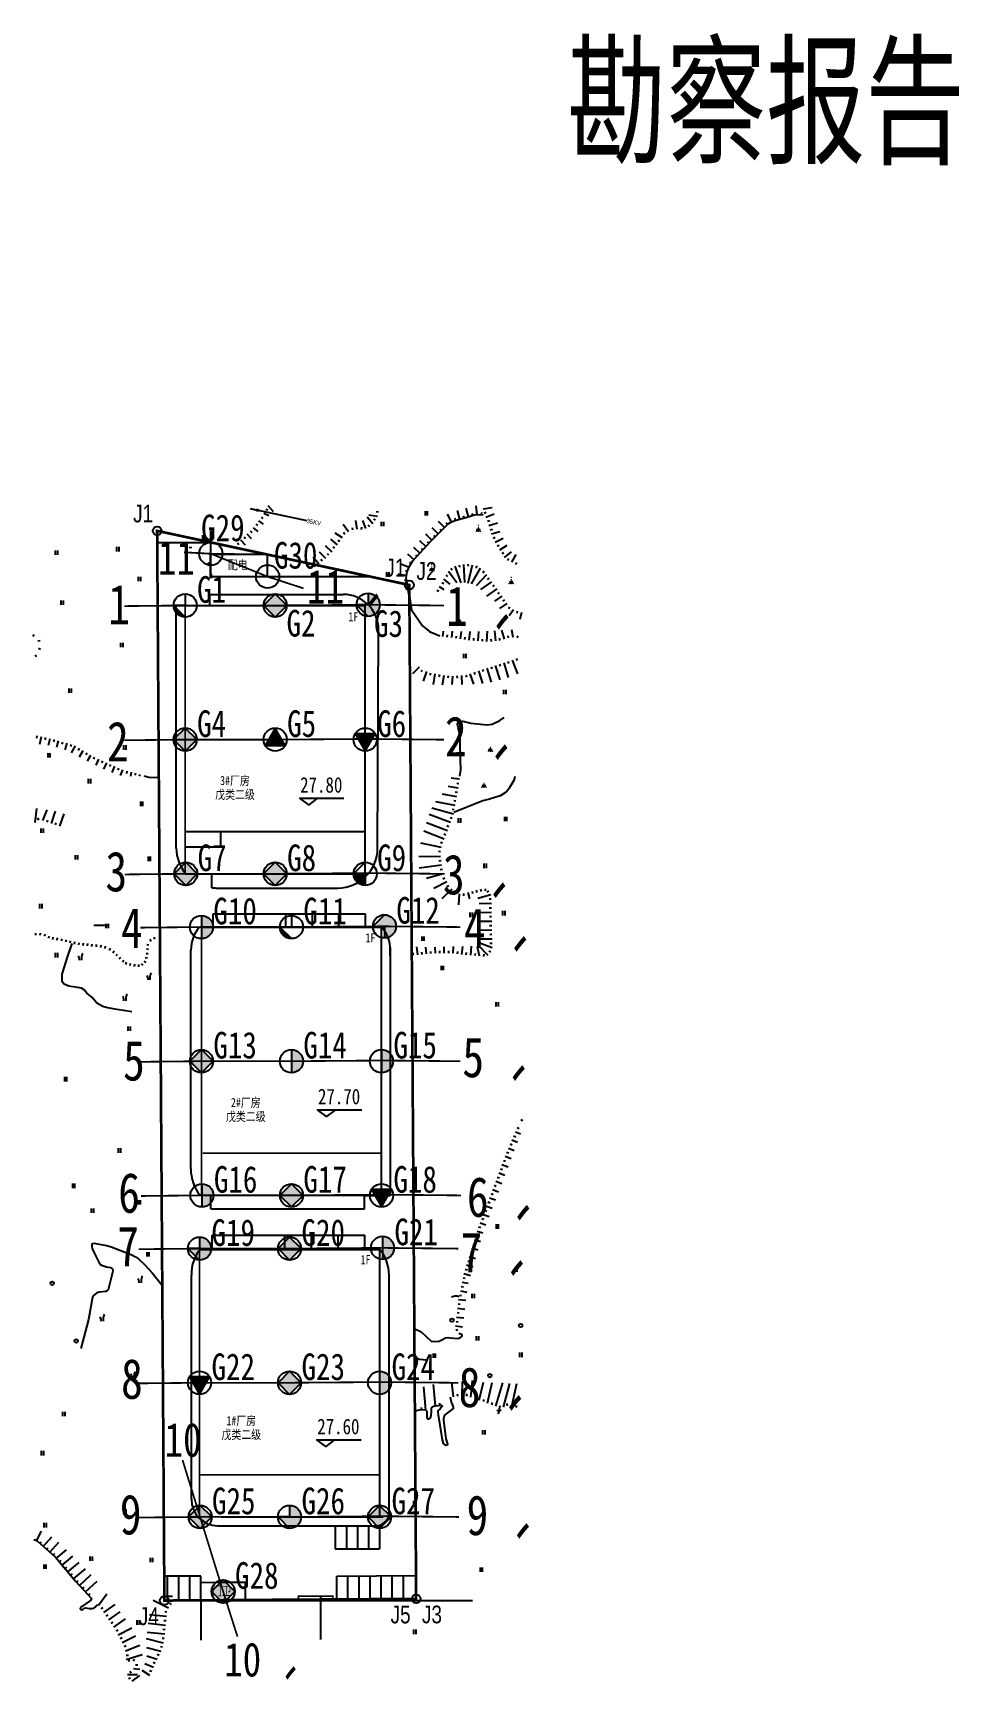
# Model space of a CAD drawing. Extents: x 2025205 to 2402328, y -557483 to 329036.
# Drawn here: x 2334479 to 2355361, y 286322 to 323480 of the extents above; entities that cross this region are included whole.
import ezdxf
from ezdxf.enums import TextEntityAlignment as Align

# ---------------------------------------------------------------- set-up
doc = ezdxf.new("R2010")
doc.units = 0
doc.header["$LTSCALE"] = 1500
doc.header["$MEASUREMENT"] = 0
doc.linetypes.add('DASH', pattern=[0.35, 0.25, -0.1])
for name, color, linetype in [('AXIS', 3, 'Continuous'), ('DMTZ', 3, 'Continuous'), ('DXT', 252, 'Continuous'), ('GH1', 7, 'Continuous'), ('GXYZ', 2, 'Continuous'), ('JZD', 1, 'Continuous'), ('JZP', 1, 'Continuous'), ('TEXT', 7, 'Continuous'), ('TK', 140, 'Continuous'), ('ZBTZ', 3, 'Continuous'), ('勘探点', 1, 'Continuous')]:
    doc.layers.add(name, color=color, linetype=linetype)
doc.styles.add('-宋体', font='', dxfattribs={"width": 0.8})
doc.styles.add('DIMHT', font='simhei.ttf', dxfattribs={"width": 0.8})
doc.styles.add('DIMST', font='', dxfattribs={"width": 0.8})
doc.styles.add('HZ', font='FSGB2312.ttf', dxfattribs={"width": 0.7, "height": 5})
doc.styles.add('S2-1500', font='FSGB2312.ttf', dxfattribs={"width": 0.6, "height": 300})
doc.styles.add('仿宋体', font='FSGB2312.ttf', dxfattribs={"width": 0.8})
doc.styles.get('-宋体').set_extended_font_data('SimSun')
doc.styles.get('DIMST').set_extended_font_data('SimSun')
doc.linetypes.add('10411', pattern='A,2,[150,AAA.SHX,S=1,R=0,X=0,Y=1],2,[151,AAA.SHX,S=1,R=0,X=0,Y=3],1e-11', length=4)
doc.linetypes.add('10421', pattern='A,2,[150,AAA.SHX,S=1,R=0,X=0,Y=1],1e-11', length=2)
doc.linetypes.add('1161', pattern='A,0,[149,AAA.SHX,S=0.15,R=0,X=0,Y=0],-1.6', length=1.6)

msp = doc.modelspace()

# ---------------------------------------------------------------- texts
at = {"layer": 'GXYZ', "linetype": 'Continuous', "style": 'HZ', "width": 0.8}
msp.add_text('35KV', height=100, rotation=348.78452, dxfattribs=at).set_placement((2340813.3, 312450.5), align=Align.MIDDLE)
at = {"layer": 'JZP', "color": 7, "linetype": 'Continuous', "style": '仿宋体', "width": 0.8}
for s, p in [('J1', (2336964, 312641.9)), ('J1', (2342649.3, 311421.7)), ('J2', (2343352.7, 311349.5)), ('J4', (2337092, 287780.3)), ('J5', (2342768.8, 287818.8)), ('J3', (2343475.9, 287823.6))]:
    msp.add_text(s, height=400, dxfattribs=at).set_placement(p, align=Align.MIDDLE)
at = {"layer": 'TEXT', "style": 'S2-1500', "width": 0.7}
msp.add_text('勘察报告', height=2347.66, dxfattribs=at).set_placement((2346524.9, 320777.3))
at = {"layer": 'TK', "linetype": 'Continuous', "style": '-宋体', "width": 0.8}
for s, p in [('配电', (2339098, 311492)), ('1F', (2341703.6, 310317)), ('3#厂房', (2339034.7, 306629.4)), ('戊类二级', (2339034.7, 306312.7)), ('1F', (2342089.7, 303078.3)), ('2#厂房', (2339278.5, 299368.9)), ('戊类二级', (2339278.5, 299052.2)), ('1F', (2341978.3, 295822.7)), ('1#厂房', (2339177, 292196.7)), ('戊类二级', (2339177, 291880)), ('门卫', (2338738.7, 288359.1))]:
    msp.add_text(s, height=204.69, dxfattribs=at).set_placement(p, align=Align.MIDDLE)
at = {"layer": '勘探点', "ltscale": 0.01, "attachment_point": 1, "style": 'DIMST'}
for s, insert, char_height, width in [('{\\f@FangSong_GB2312|b0|i0|c134|p49;G29}', (2338272.6, 312621.1), 600, 10276.8), ('{\\f@FangSong_GB2312|b0|i0|c134|p49;11}', (2337298.1, 312030.4), 765, 13102.92), ('{\\f@FangSong_GB2312|b0|i0|c134|p49;G30}', (2339913.5, 312002.8), 600, 10276.8), ('{\\f@FangSong_GB2312|b0|i0|c134|p49;1}', (2336177.8, 311043.4), 900, 15415.2), ('{\\f@FangSong_GB2312|b0|i0|c134|p49;G1}', (2338181.1, 311232.8), 600, 10276.8), ('{\\f@FangSong_GB2312|b0|i0|c134|p49;11、}', (2340660.5, 311377.7), 765, 13102.92), ('{\\f@FangSong_GB2312|b0|i0|c134|p49;1、}', (2343795.3, 311010.2), 900, 15415.2), ('{\\f@FangSong_GB2312|b0|i0|c134|p49;G2}', (2340197.3, 310472.1), 600, 10276.8), ('{\\f@FangSong_GB2312|b0|i0|c134|p49;G3}', (2342170.4, 310463.4), 600, 10276.8), ('{\\f@FangSong_GB2312|b0|i0|c134|p49;G4}', (2338181.1, 308207.8), 600, 10276.8), ('{\\f@FangSong_GB2312|b0|i0|c134|p49;G5}', (2340211.1, 308207.8), 600, 10276.8), ('{\\f@FangSong_GB2312|b0|i0|c134|p49;G6}', (2342241.1, 308207.8), 600, 10276.8), ('{\\f@FangSong_GB2312|b0|i0|c134|p49;2、}', (2343769.6, 308070.7), 900, 15415.2), ('{\\f@FangSong_GB2312|b0|i0|c134|p49;2}', (2336149, 307954.3), 900, 15415.2), ('{\\f@FangSong_GB2312|b0|i0|c134|p49;G7}', (2338192.9, 305182.8), 600, 10276.8), ('{\\f@FangSong_GB2312|b0|i0|c134|p49;G8}', (2340211.1, 305182.8), 600, 10276.8), ('{\\f@FangSong_GB2312|b0|i0|c134|p49;G9}', (2342241.1, 305182.8), 600, 10276.8), ('{\\f@FangSong_GB2312|b0|i0|c134|p49;3}', (2336114.1, 305024.9), 900, 15415.2), ('{\\f@FangSong_GB2312|b0|i0|c134|p49;3、}', (2343723.8, 304958.1), 900, 15415.2), ('{\\f@FangSong_GB2312|b0|i0|c134|p49;G10}', (2338547.6, 303982.8), 600, 10276.8), ('{\\f@FangSong_GB2312|b0|i0|c134|p49;G11}', (2340577.6, 303982.8), 600, 10276.8), ('{\\f@FangSong_GB2312|b0|i0|c134|p49;G12}', (2342673.3, 303998.5), 600, 10276.8), ('{\\f@FangSong_GB2312|b0|i0|c134|p49;4}', (2336463.2, 303752.1), 900, 15415.2), ('{\\f@FangSong_GB2312|b0|i0|c134|p49;4、}', (2344196.5, 303746.8), 900, 15415.2), ('{\\f@FangSong_GB2312|b0|i0|c134|p49;5}', (2336511.4, 300760.9), 900, 15415.2), ('{\\f@FangSong_GB2312|b0|i0|c134|p49;G13}', (2338547.6, 300957.8), 600, 10276.8), ('{\\f@FangSong_GB2312|b0|i0|c134|p49;G14}', (2340577.6, 300957.8), 600, 10276.8), ('{\\f@FangSong_GB2312|b0|i0|c134|p49;G15}', (2342607.6, 300957.8), 600, 10276.8), ('{\\f@FangSong_GB2312|b0|i0|c134|p49;5、}', (2344161.4, 300835.5), 900, 15415.2), ('{\\f@FangSong_GB2312|b0|i0|c134|p49;6}', (2336401.7, 297780.2), 900, 15415.2), ('{\\f@FangSong_GB2312|b0|i0|c134|p49;G16}', (2338559.5, 297932.8), 600, 10276.8), ('{\\f@FangSong_GB2312|b0|i0|c134|p49;G17}', (2340577.6, 297932.8), 600, 10276.8), ('{\\f@FangSong_GB2312|b0|i0|c134|p49;G18}', (2342607.6, 297932.8), 600, 10276.8), ('{\\f@FangSong_GB2312|b0|i0|c134|p49;6、}', (2344264.7, 297687.3), 900, 15415.2), ('{\\f@FangSong_GB2312|b0|i0|c134|p49;7}', (2336379.8, 296574.8), 900, 15415.2), ('{\\f@FangSong_GB2312|b0|i0|c134|p49;G19}', (2338505.5, 296732.9), 600, 10276.8), ('{\\f@FangSong_GB2312|b0|i0|c134|p49;G20}', (2340535.5, 296732.9), 600, 10276.8), ('{\\f@FangSong_GB2312|b0|i0|c134|p49;G21}', (2342631.2, 296748.6), 600, 10276.8), ('{\\f@FangSong_GB2312|b0|i0|c134|p49;7、}', (2344120.7, 296440.1), 900, 15415.2), ('{\\f@FangSong_GB2312|b0|i0|c134|p49;8}', (2336465.5, 293585.5), 900, 15415.2), ('{\\f@FangSong_GB2312|b0|i0|c134|p49;G22}', (2338505.5, 293707.9), 600, 10276.8), ('{\\f@FangSong_GB2312|b0|i0|c134|p49;G23}', (2340535.5, 293707.9), 600, 10276.8), ('{\\f@FangSong_GB2312|b0|i0|c134|p49;G24}', (2342565.5, 293707.9), 600, 10276.8), ('{\\f@FangSong_GB2312|b0|i0|c134|p49;8、}', (2344080.1, 293398.1), 900, 15415.2), ('{\\f@FangSong_GB2312|b0|i0|c134|p49;10}', (2337447.8, 292143.5), 765, 13102.92), ('{\\f@FangSong_GB2312|b0|i0|c134|p49;G25}', (2338517.3, 290682.9), 600, 10276.8), ('{\\f@FangSong_GB2312|b0|i0|c134|p49;G26}', (2340535.5, 290682.9), 600, 10276.8), ('{\\f@FangSong_GB2312|b0|i0|c134|p49;G27}', (2342565.5, 290682.9), 600, 10276.8), ('{\\f@FangSong_GB2312|b0|i0|c134|p49;9}', (2336438, 290527.7), 900, 15415.2), ('{\\f@FangSong_GB2312|b0|i0|c134|p49;9、}', (2344256.7, 290511.4), 900, 15415.2), ('{\\f@FangSong_GB2312|b0|i0|c134|p49;G28}', (2339036.9, 289001.1), 600, 10276.8), ('{\\f@FangSong_GB2312|b0|i0|c134|p49;10、}', (2338792.7, 287189.7), 765, 13102.92)]:
    msp.add_mtext(s, dxfattribs=dict(at, insert=insert, char_height=char_height, width=width))

# ---------------------------------------------------------------- blocks, each defined once
blk = doc.blocks.new('gc121')
for p, q in [((-0.5, -1), (-0.5, 1)), ((0.5, -1), (0.5, 1))]:
    blk.add_line(p, q)
blk = doc.blocks.new('gc246')
for p, q in [((-0.5, 1), (-0.5, 0)), ((0.5, 1), (0.5, 0))]:
    blk.add_line(p, q)
for centre, radius, start, end in [((-2.94, 0.81), 2.45, 4.37429, 29.0242), ((3.4, 1.11), 2.91, 139.33124, 182.08867)]:
    blk.add_arc(centre, radius, start, end)
blk = doc.blocks.new('gc122')
blk.add_circle((0, 0), 0.8)
blk = doc.blocks.new('gc254')
at = {"const_width": 0.3}
for points in [[(-0.15, 1.2, 1), (0.15, 1.2, 1)], [(-1.15, -0.6, 1), (-0.85, -0.6, 1)], [(0.85, -0.6, 1), (1.15, -0.6, 1)]]:
    blk.add_lwpolyline(points, format="xyb", close=True, dxfattribs=at)
blk.add_circle((0, 0), 0.5)
blk = doc.blocks.new('gc160')
at = {"const_width": 0.3}
for points in [[(-0.15, 2.2, 1), (0.15, 2.2, 1)], [(-0.15, 1.2, 1), (0.15, 1.2, 1)], [(-1.15, -0.6, 1), (-0.85, -0.6, 1)], [(0.85, -0.6, 1), (1.15, -0.6, 1)]]:
    blk.add_lwpolyline(points, format="xyb", close=True, dxfattribs=at)
blk.add_circle((0, 0), 0.5)
blk = doc.blocks.new('gc013a')
at = {"linetype": 'Continuous'}
blk.add_line((0.5, 0), (4, 0), dxfattribs=at)
at = {"linetype": 'Continuous', "flags": 128}
for points in [[(2.77, 0.35), (3.38, 0), (2.77, -0.35)], [(3.39, 0.35), (4, 0), (3.39, -0.35)]]:
    blk.add_lwpolyline(points, dxfattribs=at)
blk = doc.blocks.new('GC0000')
at = {"linetype": 'Continuous'}
blk.add_point((0, 0), dxfattribs=at)
blk = doc.blocks.new('室内标高')
at = {"color": 0, "linetype": 'Continuous'}
blk.add_lwpolyline([(0.57, 0.42), (0, 0), (-0.57, 0.42), (2.27, 0.42)], dxfattribs=at)
at = {"color": 0, "linetype": 'Continuous', "style": 'DIMHT', "width": 0.8}
blk.add_attdef('标高', text='', height=1, dxfattribs=at).set_placement((0.81, 0.78), align=Align.CENTER)

# ---------------------------------------------------------------- hatches: boundary and pattern name
at = {"layer": '勘探点', "ltscale": 0.01}
for points in [[(2339941.8, 310832.9), (2339680.7, 310571.8), (2339941.8, 310310.7), (2340202.9, 310571.8)], [(2342298.6, 310587.5, 0.4142136), (2342037.5, 310848.6), (2342037.5, 310587.5), (2341776.4, 310587.5), (2342037.5, 310326.4, 0.4142136)], [(2337650.7, 310571.8, 0.4142136), (2337911.8, 310310.7)], [(2337911.8, 307807.9), (2337650.7, 307546.8), (2337911.8, 307285.7), (2338172.9, 307546.8)], [(2339941.8, 307807.9), (2339715.7, 307416.3), (2340167.9, 307416.3)], [(2342197.9, 307677.4), (2341745.7, 307677.4), (2341971.8, 307285.7)], [(2337662.5, 304521.8), (2337923.6, 304260.7), (2338184.7, 304521.8), (2337923.6, 304782.9)], [(2339941.8, 304782.9), (2339680.7, 304521.8), (2339941.8, 304260.7), (2340202.9, 304521.8)], [(2341971.8, 304521.8), (2341710.7, 304521.8, 0.4142136), (2341971.8, 304260.7)], [(2338539.5, 303321.8, 0.4142136), (2338278.4, 303582.9), (2338278.4, 303060.7, 0.4142136)], [(2342405.1, 303598.6), (2342142.9, 303337.5), (2342404, 303337.5), (2342404, 303076.4, 0.4142136), (2342665.2, 303337.5, 0.413054)], [(2340047.2, 303321.8, 0.4142136), (2340308.4, 303060.7)], [(2338278.4, 300557.9), (2338017.2, 300296.8), (2338278.4, 300035.7), (2338539.5, 300296.8)], [(2340569.5, 300296.8, 0.4142136), (2340308.4, 300557.9), (2340308.4, 300035.7, 0.4142136)], [(2342599.5, 300296.8, 0.4142136), (2342338.4, 300557.9), (2342338.4, 300035.7, 0.4142136)], [(2338551.3, 297271.8, 0.4142136), (2338290.2, 297532.9), (2338290.2, 297010.7, 0.4142136)], [(2340308.4, 297532.9), (2340047.2, 297271.8), (2340308.4, 297010.7), (2340569.5, 297271.8)], [(2342564.5, 297402.4), (2342112.2, 297402.4), (2342338.4, 297010.7)], [(2338497.3, 296071.9, 0.4142136), (2338236.2, 296333), (2338236.2, 296071.9), (2337975.1, 296071.9), (2338236.2, 295810.8, 0.4142136)], [(2340266.2, 296333), (2340005.1, 296071.9), (2340266.2, 295810.8), (2340527.3, 296071.9)], [(2342623, 296087.6, 0.4142136), (2342361.9, 296348.7), (2342361.9, 295826.4, 0.4142136)], [(2340266.2, 293308), (2340005.1, 293046.9), (2340266.2, 292785.8), (2340527.3, 293046.9)], [(2342557.3, 293046.9, 0.4142136), (2342296.2, 293308), (2342296.2, 292785.8, 0.4142136)], [(2338462.4, 293177.4), (2338010.1, 293177.4), (2338236.2, 292785.8)], [(2338248, 290283), (2337986.9, 290021.9), (2338248, 289760.8), (2338509.2, 290021.9)], [(2340527.3, 290021.9, 0.4142136), (2340266.2, 290283), (2340266.2, 290021.9), (2340005.1, 290021.9), (2340266.2, 289760.8, 0.4142136)], [(2342296.2, 290283), (2342035.1, 290021.9), (2342296.2, 289760.8), (2342557.3, 290021.9)], [(2338506.5, 288340), (2338767.6, 288078.9), (2339028.7, 288340), (2338767.6, 288601.2)]]:
    msp.add_hatch(color=256, dxfattribs=at).paths.add_polyline_path(points)

# ---------------------------------------------------------------- linework, layer by layer
at = {"ltscale": 0.01}
for p, q in [((2338266.2, 288686.3), (2337439.5, 288686.3)), ((2337516.2, 288136.3), (2337516.2, 288686.3)), ((2337766.2, 288136.3), (2337766.2, 288686.3)), ((2338016.2, 288136.3), (2338016.2, 288686.3)), ((2338266.2, 288136.3), (2338266.2, 288686.3)), ((2341331.9, 288686.3), (2343116.4, 288698.4)), ((2338266.2, 288141.8), (2338266.2, 287241.8))]:
    msp.add_line(p, q, dxfattribs=at)
at = {"layer": 'AXIS', "ltscale": 5}
msp.add_line((2337442.5, 288236.3), (2337629.2, 288237.5), dxfattribs=at)
at = {"layer": 'DMTZ', "linetype": 'Continuous'}
for p, q in [((2339670.8, 312534.1), (2339630.7, 312564)), ((2339800.9, 312595.5), (2339687.3, 312646)), ((2339773.6, 312717.1), (2339727.9, 312737.4)), ((2339899.7, 312685.8), (2339782, 312818.9)), ((2339407.1, 312077.3), (2339312, 312181)), ((2339419.5, 312211.7), (2339385.7, 312248.6)), ((2339559.3, 312243), (2339451.3, 312323.5)), ((2339551.2, 312373.8), (2339511.1, 312403.6)), ((2339679, 312403.2), (2339570.9, 312483.8)), ((2341676.6, 312324.5), (2341685.1, 312275.2)), ((2341887.8, 312336.5), (2341883, 312286.7)), ((2342032.8, 312390.4), (2342065, 312352.1)), ((2343333.5, 312186.9), (2343476, 312046.6)), ((2343510.5, 312152.9), (2343546.2, 312117.9)), ((2339124.7, 311941.4), (2339090.9, 311978.3)), ((2339271.2, 311929.5), (2339164.6, 312045.9)), ((2339272.1, 312076.6), (2339238.3, 312113.4)), ((2340932.7, 311778), (2341076.9, 311639.3)), ((2343058.2, 311885.5), (2343206.4, 311751.1)), ((2343192.6, 312033.6), (2343340.7, 311899.3)), ((2343236.5, 311858.8), (2343273.6, 311825.2)), ((2343370.9, 312007), (2343407.9, 311973.4)), ((2345091.5, 311761.4), (2345049.2, 311734.7)), ((2345263, 311780), (2345107.7, 311653.9)), ((2338454.5, 311492.1), (2338429.5, 311535.3)), ((2340796.1, 311668.1), (2340922.1, 311512.8)), ((2340812.9, 311488.6), (2340844.4, 311449.7)), ((2340968.3, 311614.6), (2340999.8, 311575.8)), ((2341110.2, 311746.1), (2341146.2, 311711.4)), ((2342774.9, 311508.4), (2342961.8, 311437.2)), ((2342923.9, 311737.3), (2343072.1, 311603)), ((2342970.8, 311550.1), (2343012.7, 311522.8)), ((2343102.2, 311710.6), (2343139.2, 311677.1)), ((2345199.7, 311632.1), (2345178.9, 311586.7)), ((2345366.5, 311719.7), (2345269.6, 311544.7)), ((2345381.3, 311540.1), (2345357.1, 311496.3)), ((2342708.7, 311281.9), (2342905.5, 311246.2)), ((2342855.1, 311139.6), (2342904.5, 311147.6)), ((2342879.5, 311361.5), (2342926.2, 311343.7)), ((2343740.7, 311056.5), (2343696.6, 311080)), ((2343888.7, 311053.9), (2343743.6, 311168.2)), ((2344730, 311160.8), (2344770.8, 311189.7)), ((2344845.7, 310997.6), (2344886.5, 311026.6)), ((2342887.1, 310942.2), (2342936.5, 310950.2)), ((2343628, 310884.4), (2343587, 310913)), ((2343747.8, 310922.9), (2343644.1, 310995.1)), ((2344894.8, 310668), (2345059.5, 310781.5)), ((2345075.1, 310670.7), (2345116.3, 310699.1)), ((2345008.3, 310503.3), (2345173, 310616.8)), ((2345206.3, 310499.2), (2345235.3, 310539.9)), ((2345219.3, 310345.4), (2345316.7, 310481.8)), ((2345396.6, 310398.2), (2345408.7, 310446.7)), ((2345466.7, 310266.3), (2345505.7, 310422.4)), ((2334479.3, 309876.6), (2334503.7, 309920.2)), ((2343732.6, 309994.4), (2343715.5, 309874.6)), ((2334591.3, 309772.7), (2334640.3, 309782.8)), ((2335018.9, 307378.7), (2335058.5, 307520.4)), ((2335141.4, 307445.4), (2335154.8, 307493.5)), ((2335208.8, 307315), (2335251.1, 307466.7)), ((2335334, 307391.6), (2335347.4, 307439.8)), ((2335350.4, 307252.8), (2335440, 307404.1)), ((2334989.4, 305625.6), (2335004.6, 305673.2)), ((2334544.9, 303135.7), (2334542.7, 303185.6)), ((2334644.9, 303137), (2334646.7, 303186.9)), ((2334741.7, 303115.7), (2334759.6, 303162.3)), ((2334831.3, 303071.5), (2334851.5, 303117.3)), ((2334925.2, 303040.6), (2334931.7, 303090.2)), ((2335024.4, 303027.6), (2335030.9, 303077.2)), ((2335122.8, 303010.8), (2335134.8, 303059.4)), ((2335219.9, 302986.9), (2335231.9, 303035.5)), ((2335317, 302963.1), (2335329, 303011.6)), ((2335414.1, 302939.2), (2335426.1, 302987.7)), ((2335512, 302919.5), (2335517.5, 302969.2)), ((2335611.4, 302908.6), (2335616.9, 302958.3)), ((2335710.8, 302897.7), (2335716.3, 302947.4)), ((2335810.2, 302886.7), (2335815.7, 302936.4)), ((2335909.6, 302875.8), (2335915.1, 302925.5)), ((2336008.6, 302862.6), (2336019.5, 302911.4)), ((2336106.3, 302841), (2336117.1, 302889.8)), ((2336197.5, 302803.4), (2336226, 302844.5)), ((2337094.8, 302915.9), (2337045, 302920.1)), ((2337143.1, 302998.2), (2337113, 303038.1)), ((2337228.4, 303048.1), (2337212.1, 303095.4)), ((2336277.3, 302743.2), (2336309.3, 302781.6)), ((2336352, 302676.8), (2336386.3, 302713.2)), ((2336424.7, 302608.2), (2336459, 302644.6)), ((2336497.5, 302539.6), (2336531.8, 302576)), ((2336575.5, 302479.7), (2336592.2, 302526.9)), ((2336671.7, 302453.1), (2336682, 302502)), ((2336769.8, 302433.7), (2336778.1, 302483.1)), ((2336868.9, 302427.8), (2336865.5, 302477.7)), ((2336962.2, 302452.5), (2336928.3, 302489.3)), ((2337030.5, 302524.8), (2336988.1, 302551.3)), ((2337061.6, 302618), (2337012.3, 302626.3)), ((2337078.1, 302716.6), (2337028.2, 302720.8)), ((2337086.4, 302816.2), (2337036.6, 302820.4)), ((2345397.9, 298798.5), (2345443.7, 298778.6)), ((2345477.4, 298982), (2345523.3, 298962.1)), ((2345238.8, 298431.5), (2345284.7, 298411.6)), ((2345278.5, 298523.3), (2345404.6, 298468.6)), ((2345318.3, 298615), (2345364.2, 298595.1)), ((2345358.1, 298706.8), (2345476.1, 298655.6)), ((2345089.7, 298060.5), (2345136.5, 298042.9)), ((2345124.8, 298154.1), (2345264.3, 298101.8)), ((2345159.9, 298247.7), (2345206.7, 298230.2)), ((2345199, 298339.8), (2345333.1, 298281.7)), ((2344949.1, 297686), (2344995.9, 297668.4)), ((2344984.2, 297779.6), (2345121.4, 297728.1)), ((2345019.4, 297873.2), (2345066.2, 297855.7)), ((2345054.5, 297966.9), (2345192.8, 297915)), ((2344808.5, 297311.5), (2344855.4, 297293.9)), ((2344843.7, 297405.1), (2344978.5, 297354.5)), ((2344878.8, 297498.8), (2344925.6, 297481.2)), ((2344914, 297592.4), (2345049.9, 297541.3)), ((2344668, 296937), (2344714.8, 296919.4)), ((2344703.1, 297030.6), (2344835.6, 296980.9)), ((2344738.3, 297124.3), (2344785.1, 297106.7)), ((2344773.4, 297217.9), (2344907.1, 297167.7)), ((2344527.7, 296562.4), (2344575.4, 296547.5)), ((2344562.6, 296656.1), (2344692.7, 296607.3)), ((2344597.7, 296749.8), (2344644.5, 296732.2)), ((2344632.9, 296843.4), (2344764.2, 296794.1)), ((2344408, 296180.8), (2344455.7, 296165.8)), ((2344437.9, 296276.2), (2344570, 296234.7)), ((2344467.8, 296371.6), (2344515.5, 296356.6)), ((2344497.7, 296467), (2344626.6, 296426.6)), ((2344288.3, 295799.1), (2344336, 295784.1)), ((2344318.2, 295894.5), (2344456.8, 295851)), ((2344348.1, 295989.9), (2344395.8, 295975)), ((2344378, 296085.4), (2344513.4, 296042.9)), ((2343340.9, 292425.2), (2343293, 292951.8)), ((2343247.6, 292437.9), (2343243.3, 292487.8)), ((2335730, 288258.1), (2335766.8, 288292)), ((2337535.3, 287967.4), (2337189.6, 288140.2)), ((2337600, 288043), (2337563.3, 288077)), ((2337480.3, 287675.8), (2337430.5, 287680.9)), ((2336447.8, 287277.3), (2336492.5, 287299.7)), ((2337439.2, 287277.9), (2337389.4, 287283.1)), ((2337459.7, 287476.9), (2337410, 287482)), ((2336663.4, 286545.7), (2336691.7, 286504.5)), ((2336745.1, 286603.1), (2336891.8, 286591.2)), ((2337111.6, 286446.8), (2336942.2, 286562.6)), ((2337156.4, 286535.7), (2337110.5, 286555.5)), ((2336608.5, 286471.7), (2336838.5, 286471.7)), ((2336634.5, 286375.7), (2336681.4, 286392.9)), ((2336715.5, 286321.8), (2336889.6, 286444.6))]:
    msp.add_line(p, q, dxfattribs=at)
at = {"layer": 'DMTZ', "linetype": 'Continuous', "flags": 128}
msp.add_lwpolyline([(2343075.5, 292360.4), (2343102, 292398.8), (2343132, 292418.3), (2343193.5, 292433.3), (2343315, 292443.8), (2343336, 292431.8), (2343357, 292403.3), (2343357.1, 292401.5)], dxfattribs=at)
at = {"layer": 'DXT', "color": 252, "linetype": 'Continuous'}
for p, q in [((2342012.7, 312569.5), (2342141.5, 312416.5)), ((2342054, 312618.8), (2342250.7, 312582.6)), ((2342157.7, 312526.2), (2342199, 312498)), ((2342219.6, 312690), (2342268.7, 312681)), ((2343817, 312630.4), (2343911.9, 312454.3)), ((2343985.1, 312539.1), (2344004.1, 312492.8)), ((2344047.8, 312713.9), (2344100, 312520.8)), ((2344183.5, 312595.2), (2344196.5, 312546.9)), ((2344238.8, 312766), (2344292.9, 312573.5)), ((2344375.7, 312648.7), (2344389.2, 312600.6)), ((2344466.3, 312817.4), (2344487.2, 312618.5)), ((2344590.3, 312671.8), (2344586.8, 312621.9)), ((2344830.9, 312774), (2344632.9, 312745.7)), ((2344701.1, 312668.1), (2344654.9, 312648.9)), ((2344878, 312633.5), (2344693.4, 312556.6)), ((2341283.3, 312212.6), (2341452.1, 312105.3)), ((2341475.7, 312403.9), (2341593.4, 312242.1)), ((2341483.1, 312223.7), (2341512.5, 312183.3)), ((2341749.7, 312489.3), (2341783.6, 312292.2)), ((2341906.4, 312490.3), (2341978.9, 312303.9)), ((2343473.8, 312329.4), (2343616.3, 312189.1)), ((2343614.1, 312472), (2343756.6, 312331.6)), ((2343650.9, 312295.5), (2343686.5, 312260.4)), ((2343791.2, 312438), (2343826.8, 312402.9)), ((2344778, 312483.5), (2344731.9, 312464.3)), ((2344952.4, 312426.4), (2344760.9, 312368.6)), ((2344837.7, 312287.3), (2344789.8, 312272.8)), ((2345010.2, 312234.9), (2344818.7, 312177.1)), ((2341071.3, 311922.1), (2341215.5, 311783.5)), ((2341185, 312064), (2341341.1, 311939.1)), ((2341239.6, 311892.2), (2341278.7, 311861)), ((2341356.2, 312047.7), (2341398.4, 312020.9)), ((2344902.5, 312107.2), (2344857.5, 312085.3)), ((2345081.1, 312083.1), (2344901.4, 311995.4)), ((2344990.1, 311927.4), (2344945.2, 311905.5)), ((2345167.6, 311922.3), (2344996.1, 311819.4)), ((2343934.7, 311365.2), (2343912.3, 311409.9)), ((2344135.8, 311085), (2344001.8, 311454.6)), ((2344101.7, 311433), (2344096.1, 311482.6)), ((2344216.7, 311087.1), (2344195.5, 311493.7)), ((2344289.7, 311077.3), (2344392.5, 311488.2)), ((2344300.4, 311455), (2344294.9, 311504.7)), ((2344367.1, 311058.9), (2344572.3, 311410.3)), ((2344477.3, 311415.5), (2344489.5, 311464)), ((2343835.6, 311228.7), (2343793.1, 311255.1)), ((2344040.3, 311085), (2343845.8, 311340)), ((2344480.1, 311023.1), (2344713, 311271.2)), ((2344576.9, 310929.6), (2344828.7, 311108.1)), ((2344621, 311309.7), (2344651.5, 311349.4)), ((2344715.6, 310782.7), (2344944.4, 310945)), ((2344961.5, 310834.5), (2345002.2, 310863.4)), ((2343821.6, 309910), (2343814.5, 309860.5)), ((2343934.2, 309991.2), (2343913.5, 309846.3)), ((2344135.7, 309988), (2344111.5, 309818)), ((2344332.5, 309984.8), (2344309.9, 309793.4)), ((2344522.6, 309985.1), (2344508.8, 309772.1)), ((2344723.4, 309990.4), (2344708.3, 309759.1)), ((2344885.7, 310001.7), (2344907.5, 309772.3)), ((2345041.1, 310015.1), (2345102.4, 309812.8)), ((2345269.8, 310033.4), (2345297, 309856.5)), ((2334605.8, 309606.7), (2334652.6, 309589.1)), ((2344019.5, 309881.7), (2344012.5, 309832.2)), ((2344216.5, 309854.8), (2344210.6, 309805.1)), ((2344415.1, 309831.4), (2344409.2, 309781.7)), ((2344611.8, 309815.5), (2344608.5, 309765.6)), ((2344803.2, 309812.6), (2344808, 309762.8)), ((2344992.2, 309831.7), (2345006.7, 309783.8)), ((2345190.6, 309890.7), (2345198.2, 309841.3)), ((2345413.9, 309889), (2345391.5, 309844.2)), ((2334532, 309458.2), (2334561.4, 309417.8)), ((2343045.7, 309037.4), (2343195.8, 309187.4)), ((2344817.1, 308845.7), (2344720, 309160.3)), ((2344830.3, 309142), (2344815.6, 309189.8)), ((2345012, 308892.2), (2344911.1, 309219.3)), ((2345021.4, 309201), (2345006.7, 309248.8)), ((2345203.6, 308949.7), (2345102.3, 309278.2)), ((2345212.5, 309259.9), (2345197.8, 309307.7)), ((2345413.9, 309030.5), (2345292.8, 309338.7)), ((2345404.2, 309328.8), (2345385.9, 309375.3)), ((2343231.2, 309081.4), (2343266.5, 309116.7)), ((2343285.6, 308861.5), (2343358.7, 309080.7)), ((2343437.7, 309001.6), (2343453.5, 309049.1)), ((2343512.7, 308787.9), (2343551.5, 309030.1)), ((2343642, 308964.8), (2343650.2, 309014.1)), ((2343713.5, 308785.8), (2343748.8, 308997.7)), ((2343843.6, 308937.3), (2343848.2, 308987.1)), ((2343930.1, 308789.2), (2343947.8, 308977.8)), ((2344050.9, 308932.8), (2344047.6, 308982.7)), ((2344160.6, 308790.4), (2344147.3, 308989.3)), ((2344262.2, 308953.4), (2344246.2, 309000.7)), ((2344421.3, 308794.7), (2344340.9, 309032.7)), ((2344451.7, 309017.3), (2344435.7, 309064.7)), ((2344626.4, 308812.4), (2344530.4, 309096.7)), ((2344641.2, 309081.3), (2344625.2, 309128.6)), ((2334567.3, 307580), (2334571.3, 307629.9)), ((2334633.9, 307445.4), (2334669.8, 307614.1)), ((2334757.2, 307544.4), (2334767.6, 307593.3)), ((2334832.9, 307419.5), (2334865.4, 307572.5)), ((2334948.7, 307499.1), (2334962.2, 307547.3)), ((2335500.6, 307310.1), (2335526, 307353.1)), ((2335529.2, 307162.1), (2335612.1, 307302.2)), ((2335672.7, 307208.2), (2335698.1, 307251.2)), ((2335707.9, 307071.5), (2335784.2, 307200.3)), ((2335850.2, 307104.4), (2335870.6, 307150)), ((2335901.1, 306973.4), (2335961.9, 307109.2)), ((2336032.7, 307022.7), (2336053.1, 307068.3)), ((2336079.6, 306882.8), (2336144.4, 307027.4)), ((2336215.2, 306940.9), (2336235.7, 306986.6)), ((2336264.7, 306807.1), (2336326.9, 306945.6)), ((2336397.6, 306859.1), (2336418.1, 306904.7)), ((2336452.9, 306738), (2336509.4, 306863.7)), ((2336595.3, 306784), (2336603.8, 306833.3)), ((2336686.9, 306726.9), (2336702.3, 306816.3)), ((2336785.5, 306744.2), (2336799.3, 306792.2)), ((2336880.9, 306726.9), (2336894.4, 306761.6)), ((2344097.1, 306652.5), (2343907.8, 306679.2)), ((2344083.2, 306553.5), (2344033.7, 306560.5)), ((2344033.8, 306257.7), (2343713, 306317.8)), ((2344069.2, 306454.5), (2343838.1, 306487.1)), ((2344052.2, 306356), (2344003.1, 306365.2)), ((2334526.4, 305678.3), (2334565.5, 305993.2)), ((2334705.6, 305722.6), (2334799.5, 305966)), ((2334894.2, 305656.1), (2334984.3, 305937.4)), ((2335084.6, 305595.1), (2335181.3, 305876.3)), ((2343895.1, 305675.4), (2343416.2, 305860.5)), ((2343958.4, 305864.9), (2343473.1, 306000.8)), ((2343996.9, 306061.1), (2343563.1, 306142.5)), ((2343978.5, 305962.8), (2343929.4, 305972)), ((2344015.4, 306159.4), (2343966.2, 306168.6)), ((2334608.5, 305733.4), (2334592, 305780.6)), ((2334798.9, 305686.6), (2334814.2, 305734.2)), ((2343751, 305302.3), (2343289.7, 305480.6)), ((2343823, 305488.9), (2343349.9, 305671.7)), ((2343859.1, 305582.2), (2343812.5, 305600.2)), ((2343931.2, 305768.7), (2343884.5, 305786.7)), ((2343691.3, 305112), (2343227.6, 305215.6)), ((2343714.9, 305209), (2343668.3, 305227.1)), ((2343787, 305395.6), (2343740.4, 305413.6)), ((2343668, 304915.7), (2343176.7, 304907.2)), ((2343694.4, 304717.4), (2343189.9, 304650.8)), ((2343670.6, 305014.2), (2343621.6, 305023.7)), ((2343681.3, 304816.6), (2343631.8, 304810)), ((2343732.4, 304521.3), (2343353.4, 304413.9)), ((2343808.9, 304337.3), (2343515.5, 304191.7)), ((2343710.9, 304618.9), (2343661.9, 304608.8)), ((2343764.4, 304426.9), (2343719.6, 304404.6)), ((2343920.8, 304174.4), (2343697, 303957.1)), ((2343853.3, 304247.7), (2343808.5, 304225.5)), ((2343992.3, 304104.5), (2343958.3, 304067.8)), ((2344086.1, 304073.8), (2344072.9, 303823.3)), ((2344185.7, 304078.1), (2344190.6, 304028.3)), ((2344283, 304100.7), (2344320.6, 303956.3)), ((2344379.7, 304125.9), (2344392.4, 304077.5)), ((2344476.5, 304151.1), (2344489.1, 304102.7)), ((2344802.3, 304048.7), (2344509.4, 303961.9)), ((2344573.9, 304173.6), (2344583.1, 304124.5)), ((2344672.9, 304186.5), (2344676.5, 304136.6)), ((2344752.5, 304134.8), (2344712.1, 304105.4)), ((2344815.8, 303850.3), (2344544.1, 303845.1)), ((2344819.7, 303650.3), (2344549.8, 303645.2)), ((2344813.9, 303950.2), (2344763.9, 303949.3)), ((2344817.7, 303750.3), (2344767.8, 303749.3)), ((2344827.3, 303250.4), (2344536.9, 303244.8)), ((2344823.5, 303450.3), (2344543.3, 303445)), ((2344821.6, 303550.3), (2344771.6, 303549.4)), ((2344825.4, 303350.4), (2344775.4, 303349.4)), ((2342535.4, 302674.7), (2342532.7, 302857.3)), ((2343154.7, 302696.1), (2343138.6, 302872.2)), ((2343353.9, 302714.3), (2343339.8, 302868.1)), ((2343553.2, 302730.9), (2343547.5, 302865.4)), ((2343753.1, 302735.4), (2343753.1, 302872.8)), ((2343953, 302729.9), (2343959, 302880.1)), ((2344151.3, 302704.3), (2344175.8, 302886)), ((2344350.3, 302685.8), (2344368.8, 302890.5)), ((2344549.5, 302667.8), (2344499.4, 302875.9)), ((2344742.9, 302678.3), (2344518.8, 302912.4)), ((2344831.1, 303050.4), (2344530.4, 303044.7)), ((2344831.9, 302850.6), (2344533.6, 302967.1)), ((2344829.2, 303150.4), (2344779.2, 303149.4)), ((2344832.7, 302950.4), (2344782.7, 302949.9)), ((2343055.1, 302686.9), (2343050.6, 302736.7)), ((2343254.3, 302705.2), (2343249.7, 302755)), ((2343453.5, 302723.5), (2343448.9, 302773.2)), ((2343653.1, 302735.1), (2343651, 302785)), ((2343853.1, 302733.9), (2343855.1, 302783.8)), ((2344052.2, 302717.7), (2344058.9, 302767.2)), ((2344250.8, 302695.4), (2344253.2, 302745.4)), ((2344449.9, 302676.8), (2344454.4, 302726.6)), ((2344649.1, 302658.8), (2344653.6, 302708.6)), ((2344805.8, 302754.7), (2344764.9, 302783.5)), ((2344177.8, 295415), (2344226.8, 295404.8)), ((2344198.5, 295512.9), (2344343.6, 295467.3)), ((2344228.4, 295608.3), (2344276.1, 295593.3)), ((2344258.3, 295703.7), (2344400.2, 295659.2)), ((2344116.5, 295121.4), (2344263, 295090.8)), ((2344136.9, 295219.2), (2344185.9, 295209)), ((2344157.4, 295317.1), (2344292.9, 295288.8)), ((2344053.6, 294726.8), (2344214.7, 294708.7)), ((2344064.7, 294826.2), (2344114.4, 294820.6)), ((2344075.9, 294925.5), (2344238.1, 294907.3)), ((2344096.1, 295023.5), (2344145, 295013.2)), ((2344009, 294329.3), (2344167.8, 294311.4)), ((2344020.1, 294428.7), (2344069.8, 294423.1)), ((2344031.3, 294528), (2344191.3, 294510.1)), ((2344042.4, 294627.4), (2344092.1, 294621.8)), ((2344015.6, 294230.9), (2344063.2, 294246.2)), ((2343556.3, 292529.4), (2343508.7, 293010.9)), ((2343959.3, 292731.6), (2343924.3, 293062.9)), ((2344158.3, 292749.1), (2344165.7, 293075.8)), ((2344355.5, 292722.8), (2344392.6, 293094.6)), ((2344543.9, 292655.5), (2344636, 293062.5)), ((2344731.4, 292586.2), (2344831.3, 293052.9)), ((2344919, 292516.8), (2345071.5, 293046.5)), ((2345089.5, 292496.1), (2345231.6, 293033.7)), ((2345278.4, 292508.8), (2345387.7, 293028.6)), ((2343655.8, 292539.2), (2343650.9, 292589)), ((2344058.7, 292742.1), (2344053.5, 292791.8)), ((2344258.1, 292744.5), (2344267, 292793.7)), ((2344450.1, 292690.2), (2344467.4, 292737.1)), ((2344637.7, 292620.9), (2344655, 292667.7)), ((2344825.2, 292551.5), (2344842.6, 292598.4)), ((2344977.3, 292346.6), (2345013.5, 292536.8)), ((2345180.5, 292529.2), (2345174, 292578.8)), ((2345376.3, 292488.2), (2345386.6, 292537.2)), ((2344940.4, 292430.7), (2344989.7, 292422.4)), ((2345040.3, 292410.7), (2344995.3, 292432.6)), ((2334560.5, 289485.6), (2334675.3, 289699.9)), ((2334712.7, 289356.3), (2334903.7, 289574.8)), ((2334637.4, 289422.2), (2334670.3, 289459.8)), ((2334788, 289290.5), (2334820.9, 289328.2)), ((2334863.3, 289224.7), (2335060.7, 289450.5)), ((2334938.6, 289158.9), (2334971.5, 289196.5)), ((2335010.1, 289089.4), (2335235.5, 289277.1)), ((2335138.1, 288935.7), (2335378, 289135.6)), ((2335074.1, 289012.5), (2335112.5, 289044.5)), ((2335202.1, 288858.9), (2335240.5, 288890.9)), ((2335266.1, 288782), (2335520.6, 288994)), ((2335330.1, 288705.2), (2335368.5, 288737.2)), ((2335394.1, 288628.3), (2335663.2, 288852.5)), ((2335527, 288478.9), (2335793, 288723.6)), ((2335459.3, 288552.6), (2335496.1, 288586.4)), ((2335594.6, 288405.3), (2335631.5, 288439.2)), ((2335662.3, 288331.7), (2335925.8, 288574)), ((2335959.5, 288031.1), (2336145.8, 288287.3)), ((2336018.5, 287950.6), (2336059.7, 287979)), ((2336075.2, 287868.3), (2336331.1, 288044.5)), ((2336132, 287785.9), (2336173.2, 287814.3)), ((2336188.7, 287703.6), (2336449.4, 287883.2)), ((2336245.5, 287621.2), (2336286.6, 287649.6)), ((2336302.2, 287538.9), (2336567.8, 287721.9)), ((2337470, 287576.3), (2337080.7, 287616.5)), ((2337490.5, 287775.3), (2337103.8, 287815.2)), ((2337500.5, 287874.8), (2337450.7, 287879.3)), ((2336358.1, 287456.1), (2336402.8, 287478.5)), ((2336403, 287366.7), (2336712, 287521.8)), ((2336492.7, 287187.9), (2336790.8, 287337.5)), ((2337424.8, 287179.2), (2337040.9, 287272.8)), ((2337449.4, 287377.4), (2337057.7, 287417.9)), ((2336537.6, 287098.6), (2336582.3, 287121)), ((2336566.9, 287003.6), (2336887.7, 287134.1)), ((2336582.6, 286805.9), (2336942.5, 286919.8)), ((2336584.5, 286905.6), (2336634.5, 286905.6)), ((2337368.4, 286988.2), (2337045, 287071.9)), ((2337276.7, 286810.5), (2337049.3, 286883.1)), ((2337322.6, 286899.4), (2337278.1, 286922.3)), ((2337401.1, 287082), (2337352.5, 287093.9)), ((2336652, 286760.4), (2336646.3, 286810)), ((2336749.7, 286770.7), (2336768.6, 286817.9)), ((2336791.5, 286688.5), (2336841.5, 286688.5)), ((2337196.1, 286627.5), (2337004.1, 286710.4)), ((2337235.7, 286719.3), (2337189.8, 286739.1))]:
    msp.add_line(p, q, dxfattribs=at)
at = {"layer": 'DXT', "color": 252, "linetype": 'Continuous', "flags": 128}
for points in [[(2342968.5, 310752.8), (2342896.5, 311196.8), (2342920.5, 311328.8), (2342968.5, 311454.8), (2343046.5, 311574.8), (2343454.5, 312024.8), (2343838.5, 312414.8), (2343916.5, 312456.8), (2344018.5, 312498.8), (2344240.5, 312558.8), (2344432.5, 312612.8), (2344546.5, 312624.8), (2344630.5, 312618.8)], [(2343469.5, 292482.8), (2343495, 292505.3), (2343516, 292515.8), (2343555, 292529.3), (2343691.5, 292542.8), (2343693.8, 292540.2)], [(2334496.8, 289505.1), (2334529.5, 289502.3), (2334571.5, 289479.8), (2334988.5, 289115.3), (2335437, 288576.8), (2335797, 288185.3), (2335796.8, 288184.3)]]:
    msp.add_lwpolyline(points, dxfattribs=at)
at = {"layer": 'DXT', "color": 252, "linetype": '1161', "flags": 128}
msp.add_lwpolyline([(2342968.3, 310764.4), (2343011.4, 310474), (2343263.1, 310114.5), (2343421, 309985.5), (2343654.4, 309885.1)], dxfattribs=at)
at = {"layer": 'DXT', "color": 252, "linetype": '10411', "flags": 128}
for points in [[(2344107.6, 306726.9), (2344127.8, 306869.8), (2344121.8, 307091.8), (2344115.8, 307469.8), (2344115.8, 307607.8), (2344097.8, 307709.8), (2344067.8, 307823.8), (2344049.8, 307895.8), (2344073.8, 307949.8), (2344169.8, 307961.8), (2344355.8, 307919.8), (2344721.8, 307877.8), (2344835.8, 307895.8), (2345003.8, 307979.8), (2345103.5, 308044.8)], [(2343357.1, 292401.5), (2343358.5, 292356.8), (2343358.5, 292305.8), (2343358.5, 292260.8), (2343373.5, 292232.3), (2343411, 292230.8), (2343439.5, 292257.8), (2343462, 292307.3), (2343465, 292391.3), (2343469.5, 292482.8)], [(2343693.8, 292540.2), (2343703.5, 292529.3), (2343700.5, 292509.8), (2343664.5, 292455.8), (2343609, 292416.8), (2343606, 292382.3), (2343613.5, 292320.8), (2343708, 291759.8), (2343729, 291675.8), (2343756, 291651.8), (2343795, 291642.8), (2343831, 291653.3), (2343823.5, 291687.8), (2343796.5, 291783.8), (2343747, 292203.8), (2343742.5, 292242.8), (2343750, 292281.8), (2343769.5, 292317.8), (2343958.5, 292464.8), (2343961.5, 292494.8), (2343948, 292542.8), (2343916.5, 292607.3), (2343897, 292710.8), (2343902.4, 292714.9)], [(2335796.8, 288184.3), (2335792.5, 288167.3), (2335782, 288146.3), (2335753.5, 288125.3), (2335560, 287984.3), (2335548, 287969.3), (2335543.5, 287951.3), (2335560, 287931.8), (2335584, 287928.8), (2335612.5, 287943.8), (2335635, 287963.3), (2335665, 287973.8), (2335708.5, 287967.8), (2335756.5, 287955.8), (2335815, 287955.8), (2335852.5, 287964.8), (2335881, 287990.3), (2335903.5, 288018.8), (2335920, 288033.8), (2335944.9, 288041.1)]]:
    msp.add_lwpolyline(points, dxfattribs=at)
at = {"layer": 'DXT', "color": 252, "linetype": '10421', "flags": 128}
for points, elevation in [([(2337317.4, 306686.3), (2337286.5, 306684.8), (2337088.5, 306696.8), (2336988.1, 306726.9)], 1334), ([(2345015.8, 306281.8), (2345141.8, 306365.8), (2345225.8, 306461.8), (2345291.8, 306569.8), (2345339.8, 306647.8), (2345349.1, 306726.9)], 1451.6), ([(2336734.3, 295913.8), (2336791.4, 295884.8), (2336858.9, 295839.8), (2337001.4, 295709.3), (2337166.4, 295527.8), (2337385.4, 295251.8), (2337394.9, 295247.3)], 1523.5), ([(2343385.3, 293557.9), (2343337.8, 293559.5), (2343279.3, 293562.5), (2343205.8, 293571.5), (2343148.8, 293583.5), (2343083, 293614.9)], 1566.7)]:
    msp.add_lwpolyline(points, dxfattribs=dict(at, elevation=elevation))
at = {"layer": 'DXT', "color": 252, "linetype": '1161', "flags": 128}
for points, elevation in [([(2345015.8, 306281.8), (2344774.3, 306206.8), (2344622.8, 306164.8), (2343982.3, 305908.3), (2343967, 305901.1)], 1451.6), ([(2336710, 301410.2), (2336523.2, 301441.6), (2336328, 301472), (2336132.8, 301505.6), (2336054.4, 301532.8), (2335920, 301601.6), (2335811.2, 301729.6), (2335694.4, 301832), (2335635.2, 301902.4), (2335571.2, 301944), (2335483.2, 301956.8), (2335286.4, 301987.2), (2335180.8, 302036.8), (2335137.6, 302086.4), (2335140.8, 302260.8), (2335259.2, 302640), (2335360.1, 302952.5)], 1409.1), ([(2336734.3, 295913.8), (2336242.4, 296104.1), (2336146.4, 296132.6), (2335945.4, 296171.6), (2335868.9, 296183.6), (2335825.4, 296176.1), (2335807.4, 296153.6), (2335808.9, 296116.1), (2335817.9, 296072.6), (2335859.9, 295973.6), (2335988.9, 295721.6), (2336021.9, 295699.1), (2336140.4, 295661.6), (2336224.4, 295645.1), (2336269.4, 295615.1), (2336279.9, 295579.1), (2336273.9, 295529.6), (2336171.9, 295141.1), (2336153.9, 295120.1), (2336122.4, 295108.1), (2336053.4, 295100.6), (2335972.4, 295093.1), (2335921.4, 295078.1), (2335880.9, 295043.6), (2335835.9, 295009.1), (2335820.9, 294979.1), (2335730.9, 294473.6), (2335555.1, 293815.8)], 1505.5), ([(2344087.4, 294981.9), (2344044.4, 294996.2), (2343991.6, 294996.2), (2343919.4, 294976.4)], 1369.5), ([(2343078.6, 294271.1), (2343229.1, 294192.2), (2343454.7, 293987.4), (2343517.1, 293979.4), (2343640.3, 293984.2), (2343701.1, 294013), (2343781.1, 294059.4), (2343838.7, 294069), (2343888.3, 294056.2), (2344062.7, 294048.2), (2344120.3, 294064.2), (2344155.5, 294097.8), (2344150.7, 294134.6), (2344082.1, 294160.8)], 1540.8)]:
    msp.add_lwpolyline(points, dxfattribs=dict(at, elevation=elevation))
at = {"layer": 'GH1', "linetype": 'Continuous', "ltscale": 0.01}
for p, q in [((2337279.6, 312254.1), (2337279.6, 310913.7)), ((2337279.6, 312254.1), (2337443.2, 288136.3)), ((2338479.6, 312254.1), (2338479.6, 311221.8)), ((2338479.6, 311992.2), (2338479.6, 311221.8)), ((2339759.6, 311721.8), (2339759.6, 311221.8)), ((2338490.9, 311187.3), (2338490.9, 311287.3)), ((2338497.2, 311287.3), (2338497.2, 311187.3)), ((2342483.2, 311128.7), (2342483.2, 311137.3)), ((2338459.6, 310821.8), (2338459.6, 310571.8)), ((2337711.8, 310571.8), (2341971.8, 310571.8)), ((2337711.8, 305101.8), (2337711.8, 310571.8)), ((2341971.8, 304521.8), (2341971.8, 310571.8)), ((2342251.8, 305101.8), (2342271.8, 310021.8)), ((2338711.8, 305471.8), (2338711.8, 305121.8)), ((2338711.8, 305471.8), (2338711.8, 305121.8)), ((2338711.8, 305121.8), (2337911.8, 305121.8)), ((2338711.8, 305121.8), (2337911.8, 305121.8)), ((2337911.8, 304521.8), (2341971.8, 304521.8)), ((2337911.8, 304521.8), (2341971.8, 304521.8)), ((2338511.8, 304207.4), (2338511.8, 304521.8)), ((2338611.8, 304201.8), (2341351.8, 304201.8)), ((2338540, 303621.8), (2341980, 303621.8)), ((2338540, 303301.8), (2338540, 303621.8)), ((2340180, 303301.8), (2340180, 303621.8)), ((2340780, 303301.8), (2340780, 303621.8)), ((2341380, 303301.8), (2341380, 303621.8)), ((2341980, 303301.8), (2341980, 303621.8)), ((2336183.4, 303357.3), (2335854.3, 303357.3)), ((2338278.4, 303321.8), (2342346.3, 303321.8)), ((2342338.4, 297271.8), (2342338.4, 303331)), ((2342532.7, 302857.3), (2342532.7, 297271.8)), ((2338040.9, 297871.9), (2338040.9, 302801.8)), ((2338491.8, 296971.9), (2338491.8, 297271.8)), ((2341951.8, 296971.9), (2341951.8, 297271.8)), ((2341951.8, 297271.8), (2342532.7, 297271.8)), ((2338491.8, 296971.9), (2341951.8, 296971.9)), ((2338521.8, 296371.9), (2341961.8, 296371.9)), ((2338521.8, 296051.8), (2338521.8, 296371.9)), ((2340161.8, 296051.8), (2340161.8, 296371.9)), ((2340761.8, 296051.8), (2340761.8, 296371.9)), ((2341361.8, 296051.8), (2341361.8, 296371.9)), ((2341961.8, 296051.8), (2341961.8, 296371.9)), ((2338236.2, 296051.8), (2342299.2, 296051.8)), ((2338050.9, 290421.9), (2338050.9, 295471.9)), ((2342510.9, 290121.9), (2342510.9, 295471.9)), ((2338650.9, 289821.9), (2342210.9, 289821.9)), ((2341296.2, 289821.9), (2341296.2, 289298.8)), ((2341296.2, 289821.9), (2341296.2, 289298.8)), ((2341546.2, 289821.9), (2341546.2, 289298.8)), ((2341546.2, 289821.9), (2341546.2, 289298.8)), ((2341546.2, 289821.9), (2341546.2, 289298.8)), ((2341796.2, 289821.9), (2341796.2, 289298.8)), ((2341796.2, 289821.9), (2341796.2, 289298.8)), ((2341796.2, 289821.9), (2341796.2, 289298.8)), ((2342046.2, 289821.9), (2342046.2, 289298.8)), ((2342046.2, 289821.9), (2342046.2, 289298.8)), ((2342296.2, 289821.9), (2342296.2, 289298.8)), ((2342296.2, 289821.9), (2342296.2, 289298.8)), ((2341296.2, 289298.8), (2342296.2, 289298.8)), ((2339266.2, 288548.6), (2339266.2, 288148.6)), ((2341331.9, 288136.3), (2341331.9, 288686.3)), ((2341581.9, 288136.3), (2341581.9, 288686.3)), ((2341831.9, 288136.3), (2341831.9, 288686.3)), ((2342081.9, 288136.3), (2342081.9, 288686.3)), ((2342331.9, 288136.3), (2342331.9, 288686.3)), ((2342581.9, 288132.9), (2342581.9, 288686.3)), ((2342831.9, 288132.9), (2342831.9, 288686.3)), ((2337443.2, 288136.3), (2344390.9, 288136.3)), ((2340966.2, 288236.3), (2340966.2, 287260.1))]:
    msp.add_line(p, q, dxfattribs=at)
at = {"layer": 'GH1', "color": 1, "linetype": 'Continuous', "ltscale": 0.01}
for p, q in [((2337282.9, 311992.2), (2338499.8, 311992.2)), ((2338479.6, 311221.8), (2342089.2, 311221.8)), ((2338459.6, 310821.8), (2341471.8, 310821.8)), ((2337711.8, 310571.8), (2341971.8, 310571.8)), ((2342375, 290017.3), (2338725, 290017.3))]:
    msp.add_line(p, q, dxfattribs=at)
at = {"layer": 'GH1', "linetype": 'Continuous', "ltscale": 0.01, "const_width": 40, "flags": 128}
for points in [[(2339759.6, 311721.8), (2339759.6, 311221.8), (2338479.6, 311221.8), (2338479.6, 311738)], [(2339759.6, 311721.8), (2339759.6, 311221.8), (2338479.6, 311221.8), (2338479.6, 311721.8)], [(2337911.8, 310571.8), (2341971.8, 310571.8), (2341971.8, 304521.8), (2337911.8, 304521.8)], [(2342338.4, 303321.8), (2338278.4, 303321.8), (2338278.4, 297271.8), (2342338.4, 297271.8)], [(2338236.2, 296071.9), (2342296.2, 296071.9), (2342296.2, 290021.9), (2338236.2, 290021.9)], [(2338266.2, 288541.9), (2339266.2, 288548.6), (2339266.2, 288148.6), (2338266.2, 288141.8)], [(2340465.6, 288236.3), (2341240.3, 288236.3), (2341241, 288137.5), (2340466.2, 288136.3)]]:
    msp.add_lwpolyline(points, close=True, dxfattribs=at)
for points in [[(2338479.6, 311738), (2339759.6, 311721.8)], [(2341951.8, 305471.8), (2337911.8, 305471.8)], [(2338304.9, 298221.9), (2342344.9, 298221.9)], [(2338256.2, 290971.9), (2342296.2, 290971.9)]]:
    msp.add_lwpolyline(points, dxfattribs=at)
at = {"layer": 'GH1', "linetype": 'Continuous', "ltscale": 0.01}
for centre, radius, start, end in [((2341471.8, 310021.8), 800, 0, 90), ((2338611.8, 305101.8), 900, 180, 220.12403), ((2341351.8, 305101.8), 900, 270, 0), ((2338611.8, 305101.8), 900, 263.62063, 270), ((2338840.9, 302801.8), 800, 139.4584, 180), ((2341738.4, 302801.8), 800, 0, 41.40962), ((2338922, 297842.6), 881.5, 178.09437, 220.34608), ((2338932, 295500.5), 881.5, 138.32072, 181.85812), ((2341610.9, 295471.9), 900, 0, 41.81031), ((2338650.9, 290421.9), 600, 180, 270), ((2342210.9, 290121.9), 300, 270, 0)]:
    msp.add_arc(centre, radius, start, end, dxfattribs=at)
at = {"layer": 'GXYZ', "color": 7, "linetype": 'Continuous'}
msp.add_line((2339374.9, 312755.3), (2340657.9, 312486), dxfattribs=at)
at = {"layer": 'JZD', "linetype": 'DASH', "ltscale": 8, "const_width": 60, "flags": 128}
msp.add_lwpolyline([(2337279.6, 312254.1), (2342964.9, 311033.9), (2343120, 288174.8), (2337443.2, 288136.3)], close=True, dxfattribs=at)
at = {"layer": 'JZP', "color": 7, "linetype": 'Continuous'}
for centre in [(2337279.4, 312254.2), (2342964.9, 311033.9), (2337443.2, 288136.3), (2337443.2, 288136.3), (2343120, 288174.8)]:
    msp.add_circle(centre, 100, dxfattribs=at)
at = {"layer": '勘探点', "color": 5, "linetype": 'DASH', "ltscale": 5, "const_width": 40, "flags": 128}
for points in [[(2337886.8, 311770.7), (2338491.4, 311738), (2339771.4, 311221.8), (2340579.2, 310957.2)], [(2338067.5, 311877.8), (2337998.9, 311877.8)], [(2336537.1, 310557.8), (2337911.8, 310571.8), (2339941.8, 310571.8), (2342037.5, 310587.5), (2343749.9, 310570.7)], [(2336537.1, 307532.8), (2337911.8, 307546.8), (2339941.8, 307546.8), (2342037.5, 307562.5), (2343749.9, 307545.7)], [(2336548.9, 304507.8), (2337923.6, 304521.8), (2339953.6, 304521.8), (2342049.3, 304537.5), (2343761.7, 304520.7)], [(2336903.6, 303307.8), (2338278.4, 303321.8), (2340308.4, 303321.8), (2342404, 303337.5), (2344116.4, 303320.7)], [(2336903.6, 300282.8), (2338278.4, 300296.8), (2340308.4, 300296.8), (2342404, 300312.5), (2344116.4, 300295.7)], [(2336915.5, 297257.8), (2338290.2, 297271.8), (2340320.2, 297271.8), (2342415.9, 297287.5), (2344128.2, 297270.7)], [(2336861.5, 296057.9), (2338236.2, 296071.9), (2340266.2, 296071.9), (2342361.9, 296087.6), (2344074.3, 296070.8)], [(2336861.5, 293032.9), (2338236.2, 293046.9), (2340266.2, 293046.9), (2342361.9, 293062.6), (2344074.3, 293045.8)], [(2337851.5, 291304.8), (2338248, 290021.9), (2338767.6, 288340), (2339090.8, 287323.3)], [(2336873.3, 290007.9), (2338248, 290021.9), (2340278, 290021.9), (2342373.7, 290037.6), (2344086.1, 290020.8)]]:
    msp.add_lwpolyline(points, dxfattribs=at)
at = {"layer": '勘探点', "ltscale": 0.01, "flags": 128}
for points in [[(2337911.8, 310832.9), (2337911.8, 310571.8), (2337650.7, 310571.8), (2337911.8, 310310.7)], [(2339941.8, 310832.9), (2339680.7, 310571.8), (2339941.8, 310310.7), (2340202.9, 310571.8), (2339941.8, 310832.9)], [(2342037.5, 310848.6), (2342037.5, 310587.5), (2341776.4, 310587.5), (2342037.5, 310326.4)], [(2337911.8, 307807.9), (2337650.7, 307546.8), (2337911.8, 307285.7), (2338172.9, 307546.8), (2337911.8, 307807.9)], [(2337923.6, 304782.9), (2337662.5, 304521.8), (2337923.6, 304260.7), (2338184.7, 304521.8), (2337923.6, 304782.9)], [(2339941.8, 304782.9), (2339680.7, 304521.8), (2339941.8, 304260.7), (2340202.9, 304521.8), (2339941.8, 304782.9)], [(2341972.8, 304782.9), (2341710.7, 304521.8), (2341971.8, 304521.8), (2341971.8, 304260.7)], [(2338278.4, 303582.9), (2338278.4, 303060.7)], [(2340308.4, 303582.9), (2340308.4, 303321.8), (2340047.2, 303321.8), (2340308.4, 303060.7)], [(2342405.1, 303598.6), (2342142.9, 303337.5), (2342404, 303337.5), (2342404, 303076.4)], [(2338278.4, 300557.9), (2338017.2, 300296.8), (2338278.4, 300035.7), (2338539.5, 300296.8), (2338278.4, 300557.9)], [(2340308.4, 300557.9), (2340308.4, 300035.7)], [(2342338.4, 300557.9), (2342338.4, 300035.7)], [(2338290.2, 297532.9), (2338290.2, 297010.7)], [(2340308.4, 297532.9), (2340047.2, 297271.8), (2340308.4, 297010.7), (2340569.5, 297271.8), (2340308.4, 297532.9)], [(2338236.2, 296333), (2338236.2, 296071.9), (2337975.1, 296071.9), (2338236.2, 295810.8)], [(2340266.2, 296333), (2340005.1, 296071.9), (2340266.2, 295810.8), (2340527.3, 296071.9), (2340266.2, 296333)], [(2342361.9, 296348.7), (2342361.9, 295826.4)], [(2340266.2, 293308), (2340005.1, 293046.9), (2340266.2, 292785.8), (2340527.3, 293046.9), (2340266.2, 293308)], [(2342296.2, 293308), (2342296.2, 292785.8)], [(2338248, 290283), (2337986.9, 290021.9), (2338248, 289760.8), (2338509.2, 290021.9), (2338248, 290283)], [(2340266.2, 290283), (2340266.2, 290021.9), (2340005.1, 290021.9), (2340266.2, 289760.8)], [(2342296.2, 290283), (2342035.1, 290021.9), (2342296.2, 289760.8), (2342557.3, 290021.9), (2342296.2, 290283)], [(2338767.6, 288601.2), (2338506.5, 288340), (2338767.6, 288078.9), (2339028.7, 288340), (2338767.6, 288601.2)]]:
    msp.add_lwpolyline(points, dxfattribs=at)
for points in [[(2339941.8, 307807.9), (2339715.7, 307416.3), (2340167.9, 307416.3)], [(2341971.8, 307285.7), (2342197.9, 307677.4), (2341745.7, 307677.4)], [(2342338.4, 297010.7), (2342564.5, 297402.4), (2342112.2, 297402.4)], [(2338236.2, 292785.8), (2338462.4, 293177.4), (2338010.1, 293177.4)]]:
    msp.add_lwpolyline(points, close=True, dxfattribs=at)
at = {"layer": '勘探点', "ltscale": 0.01}
for centre in [(2338491.4, 311738), (2339771.4, 311221.8), (2337911.8, 310571.8), (2337911.8, 310571.8), (2339941.8, 310571.8), (2339941.8, 310571.8), (2342037.5, 310587.5), (2342037.5, 310587.5), (2337911.8, 307546.8), (2337911.8, 307546.8), (2339941.8, 307546.8), (2339941.8, 307546.8), (2341971.8, 307546.8), (2341971.8, 307546.8), (2337923.6, 304521.8), (2337923.6, 304521.8), (2339941.8, 304521.8), (2339941.8, 304521.8), (2341971.8, 304521.8), (2341971.8, 304521.8), (2338278.4, 303321.8), (2338278.4, 303321.8), (2340308.4, 303321.8), (2340308.4, 303321.8), (2342404, 303337.5), (2342404, 303337.5), (2338278.4, 300296.8), (2338278.4, 300296.8), (2340308.4, 300296.8), (2340308.4, 300296.8), (2342338.4, 300296.8), (2342338.4, 300296.8), (2338290.2, 297271.8), (2338290.2, 297271.8), (2340308.4, 297271.8), (2340308.4, 297271.8), (2342338.4, 297271.8), (2342338.4, 297271.8), (2338236.2, 296071.9), (2338236.2, 296071.9), (2340266.2, 296071.9), (2340266.2, 296071.9), (2342361.9, 296087.6), (2342361.9, 296087.6), (2338236.2, 293046.9), (2338236.2, 293046.9), (2340266.2, 293046.9), (2340266.2, 293046.9), (2342296.2, 293046.9), (2342296.2, 293046.9), (2338248, 290021.9), (2338248, 290021.9), (2340266.2, 290021.9), (2340266.2, 290021.9), (2342296.2, 290021.9), (2342296.2, 290021.9), (2338767.6, 288340), (2338767.6, 288340)]:
    msp.add_circle(centre, 261.1, dxfattribs=at)

# ---------------------------------------------------------------- block references
at = {"layer": 'DXT', "color": 252, "linetype": 'Continuous', "xscale": 50, "yscale": 50}
for name, p, zscale in [('gc121', (2342364, 312407.5), 50), ('gc160', (2344523.3, 312271.5), 50), ('gc121', (2344221.3, 309430.2), 50), ('gc121', (2345124.3, 308619.6), 50), ('gc254', (2344794, 307315.3), 100), ('gc121', (2334845.4, 307193.9), 50), ('gc121', (2335758.1, 306611.6), 50), ('gc254', (2344647.3, 306504.1), 100), ('gc121', (2344099.1, 305722.7), 50), ('gc121', (2345143, 305755.8), 50), ('gc121', (2344677.2, 304702.8), 50), ('gc121', (2344365.2, 303597.2), 50), ('gc121', (2345103, 303633.4), 50), ('gc121', (2343278.4, 303060.5), 50), ('gc121', (2343713.7, 302399), 50), ('gc121', (2345375, 295597.1), 50), ('gc121', (2344409.4, 295003.3), 50), ('gc121', (2344508.4, 294046.5), 50), ('gc121', (2344203.1, 293144.6), 50), ('gc122', (2344781.2, 293207), 50), ('gc121', (2344648.7, 291929.9), 50), ('gc121', (2335795.6, 289083.3), 50), ('gc121', (2334755.4, 288900.5), 50)]:
    msp.add_blockref(name, p, dxfattribs=dict(at, zscale=zscale))
at = {"layer": 'GXYZ', "color": 7, "linetype": 'Continuous', "xscale": 50.00000000106395, "yscale": 50.00000000106395, "zscale": 100, "rotation": 348.1447082855101}
msp.add_blockref('gc013a', (2339374.3, 312752.3), dxfattribs=at)
at = {"layer": 'JZD', "color": 7, "linetype": 'Continuous', "xscale": 100, "yscale": 100, "zscale": 100}
for p in [(2337279.6, 312254.1), (2342964.9, 311033.9), (2342964.9, 311033.9), (2337443, 288136.3), (2337443, 288136.3), (2343120, 288174.8), (2343120, 288174.8)]:
    msp.add_blockref('GC0000', p, dxfattribs=at)
at = {"layer": 'ZBTZ', "linetype": 'Continuous', "xscale": 50, "yscale": 50, "zscale": 50}
for name, p in [('gc121', (2343352.7, 312647.6)), ('gc121', (2338332.5, 312108.4)), ('gc121', (2335012.3, 311764.7)), ('gc121', (2336396.1, 311840.6)), ('gc160', (2343471.9, 311382.9)), ('gc121', (2336885, 311170.2)), ('gc121', (2342483.3, 311271)), ('gc160', (2345263.4, 311095.5)), ('gc121', (2335140.5, 310636.1)), ('gc160', (2344086.2, 310223.3)), ('gc121', (2336488.8, 309679.4)), ('gc121', (2335323.8, 308650.8)), ('gc121', (2336553.7, 307369.5)), ('gc121', (2336934.8, 306099.6)), ('gc121', (2334689.2, 305496.9)), ('gc121', (2335464.5, 304892.2)), ('gc121', (2337108.2, 304860.1)), ('gc121', (2334659.6, 303792.5)), ('gc121', (2336158.4, 303345.1)), ('gc121', (2335014.3, 302686.8)), ('gc246', (2335546.2, 302573.1)), ('gc246', (2337091.5, 302132.2)), ('gc246', (2336547, 301659)), ('gc121', (2344951.2, 301580)), ('gc121', (2336652.9, 301030.9)), ('gc121', (2335219.3, 299892.6)), ('gc121', (2336433.1, 298282.5)), ('gc121', (2335402.1, 297487.3)), ('gc121', (2335828, 296925.1)), ('gc121', (2336880.7, 297117.1)), ('gc121', (2344954.1, 296570.4)), ('gc121', (2337076.1, 295943.6)), ('gc246', (2336892.4, 295298.5)), ('gc122', (2334911.7, 295290.3)), ('gc246', (2336035, 294434.7)), ('gc122', (2343927.6, 294458.7)), ('gc122', (2345477.7, 294338.8)), ('gc122', (2335453.7, 293990.1)), ('gc121', (2343534.5, 293657.5)), ('gc121', (2345486.1, 293677.4)), ('gc246', (2336732.1, 293145.9)), ('gc121', (2335178.8, 292344.4)), ('gc121', (2334697.3, 291458.8)), ('gc121', (2343094, 290333.6)), ('gc121', (2334757.3, 289835.5)), ('gc121', (2336556.8, 290144.3)), ('gc121', (2337157.7, 289049.9)), ('gc121', (2344594, 288833.6)), ('gc121', (2336857.2, 287641.9)), ('gc121', (2343094, 287431.3))]:
    msp.add_blockref(name, p, dxfattribs=at)
at = {"layer": '勘探点', "color": 5, "xscale": 350, "yscale": 350, "zscale": 350}
for p, values in [((2340696.5, 306079), {'标高': '27.80'}), ((2341098.4, 299052.7), {'标高': '27.70'}), ((2341081.9, 291613.4), {'标高': '27.60'})]:
    msp.add_blockref('室内标高', p, dxfattribs=at).add_auto_attribs(values)

msp.set_redraw_order([(e.dxf.handle, doc.entitydb.next_handle()) for e in msp.query("TEXT MTEXT ATTDEF DIMENSION ARC_DIMENSION")])  # texts and dimensions are drawn at this point

doc.saveas('drawing.dxf')
